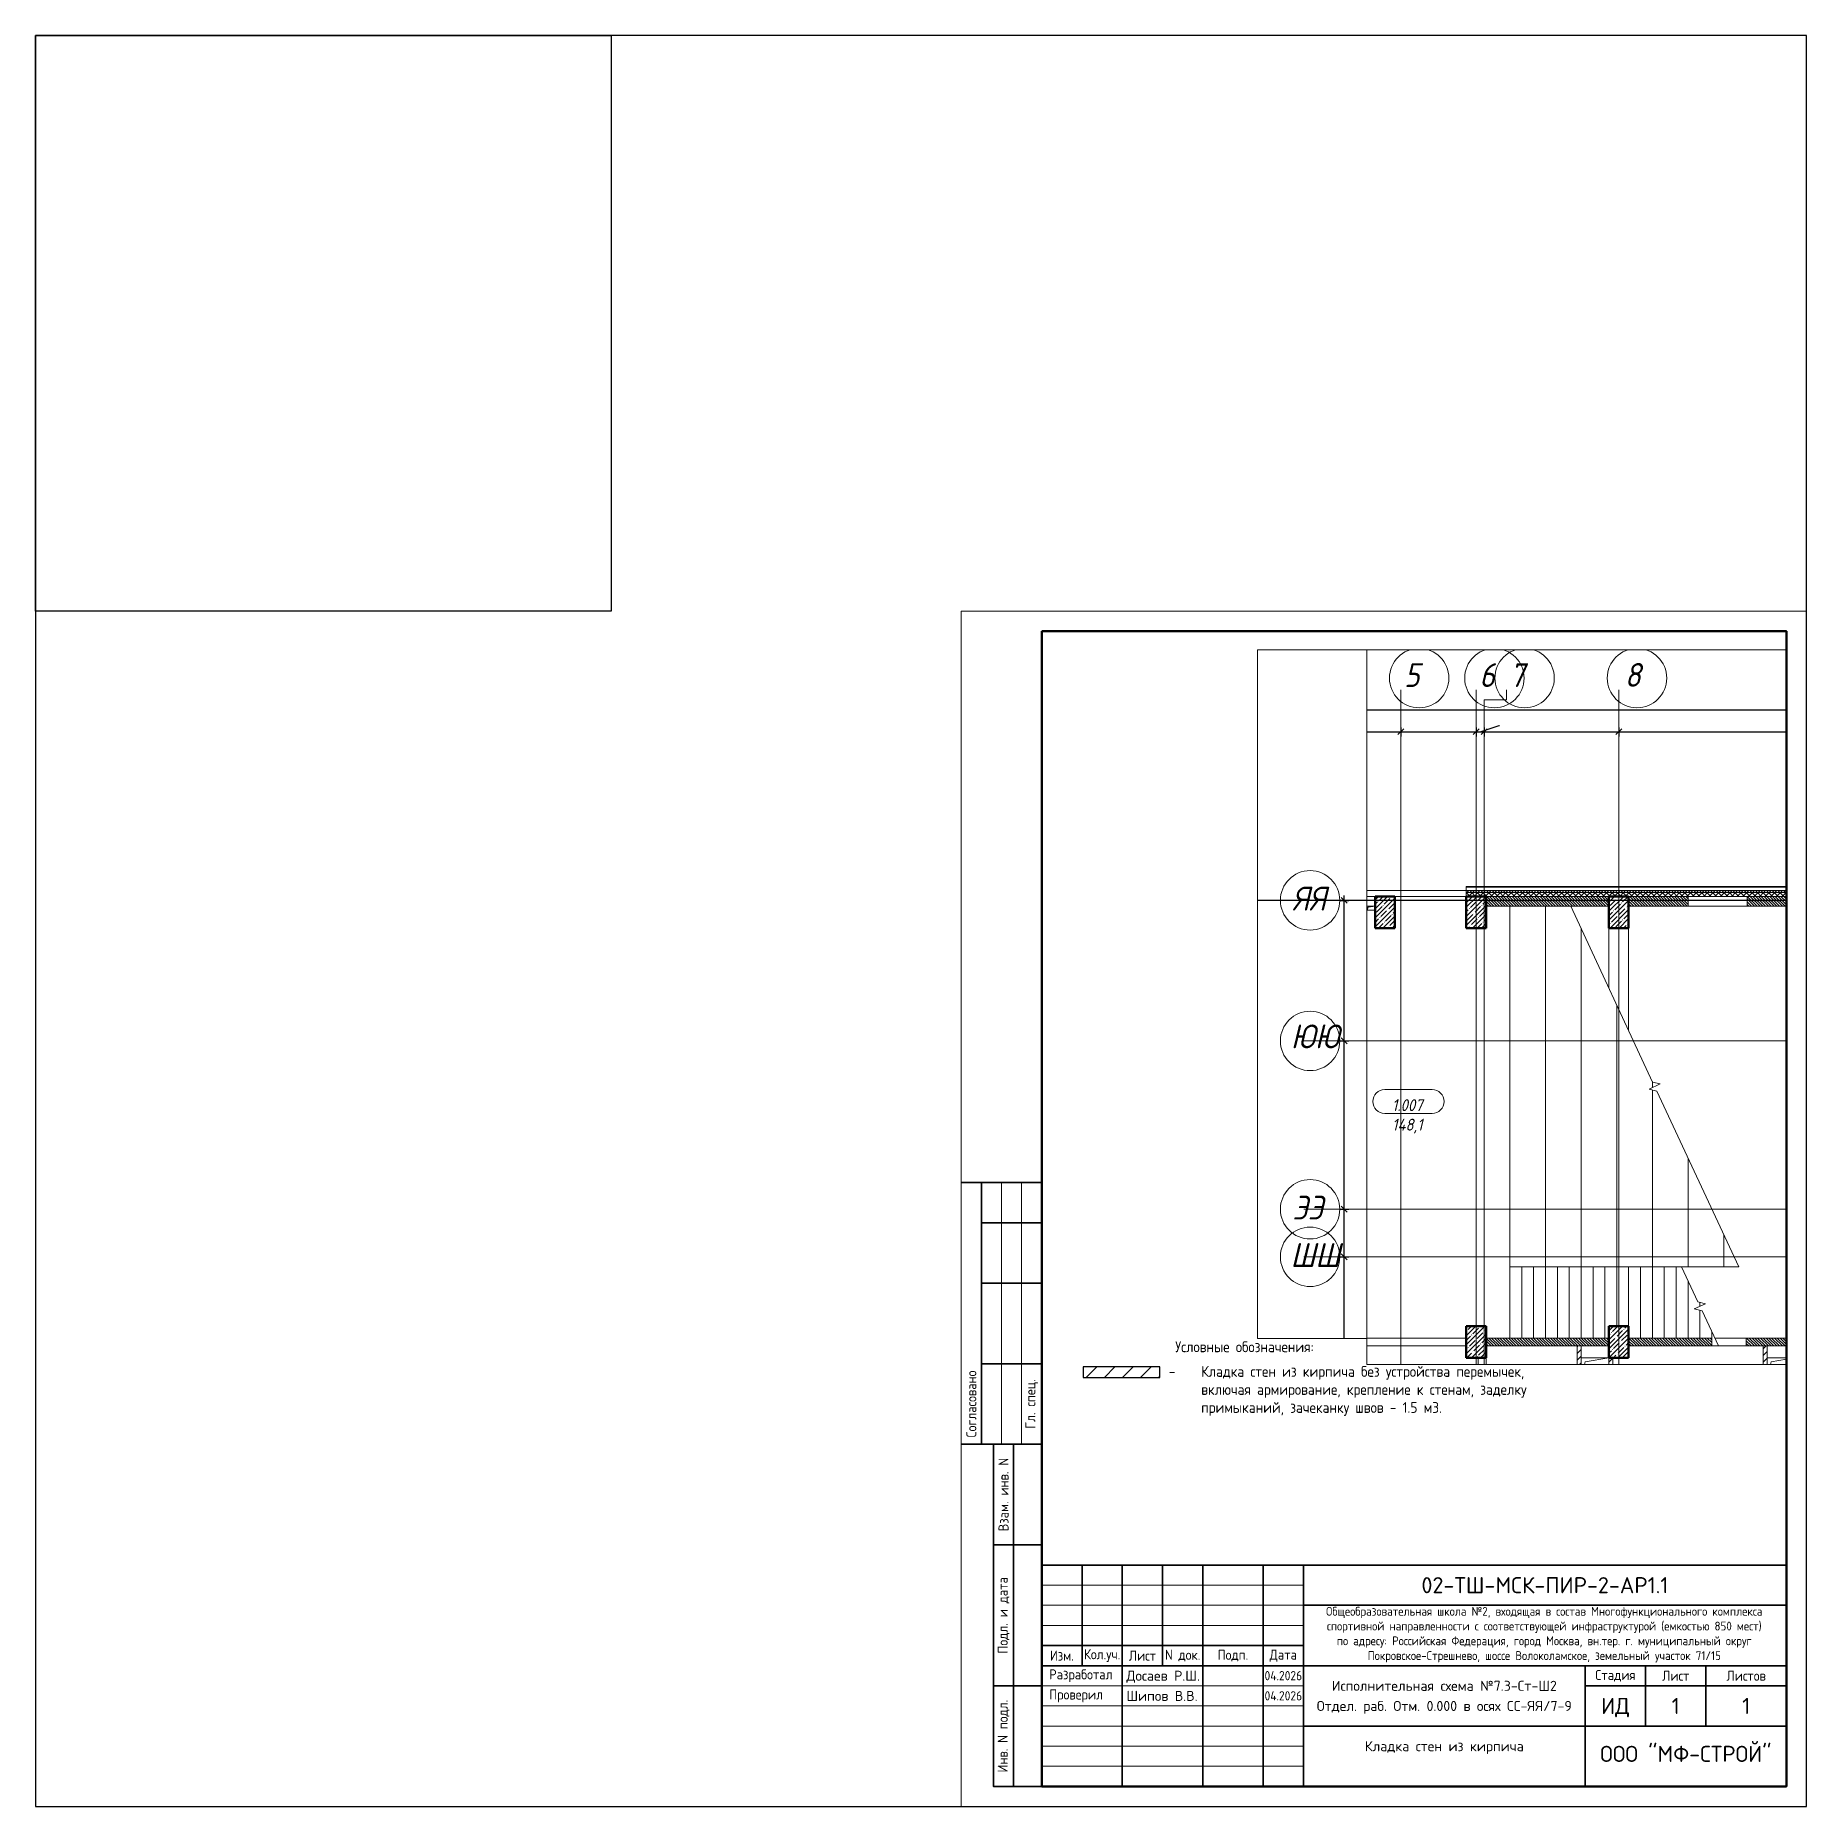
# Paper-space layout '7.3Крп1э' of a CAD drawing. Header units: millimetres. Extents: x -143 to 297, y 0 to 440.
# The model-space entities are those that its viewports show. They can reach past a viewport. Long polylines and large blocks are cut down to what shows.
import ezdxf
from ezdxf.enums import TextEntityAlignment as Align

# ---------------------------------------------------------------- set-up
doc = ezdxf.new("R2018")
doc.units = ezdxf.units.MM
doc.linetypes.add('50_200_ШТРИХ_1Т_ш5_п1_п1_', pattern=[700, 500, -100, 0, -100])
for name, color, linetype, lineweight in [('A-____-____-DIMS', 7, 'Continuous', 9), ('A-FLOR-____-OTLN', 7, 'Continuous', 9), ('A-GENM-____-OTLN', 7, 'Continuous', 9), ('A-WALL-____-MCUT', 7, 'Continuous', 13), ('A-WALL-____-MCUT-1', 7, 'Continuous', 9), ('A-WALL-____-OTLN', 7, 'Continuous', 9), ('A-WALL-____-PATT-1', 7, 'Continuous', 9), ('A-WALL-FNSH-MCUT-1', 7, 'Continuous', 9), ('I-WALL-____-OTLN', 7, 'Continuous', 9), ('S-COLS-____-MCUT', 7, 'Continuous', 50), ('S-COLS-____-OTLN', 7, 'Continuous', 9), ('S-GRID-____-IDEN', 7, 'Continuous', 9), ('S-GRID-____-OTLN', 7, 'Continuous', 9), ('S-GRID-____-OTLN-1', 7, '50_200_ШТРИХ_1Т_ш5_п1_п1_', 9), ('S-STRS-____-MBND', 7, 'Continuous', 9), ('S-STRS-____-OTLN-1', 7, 'Continuous', 9), ('Текстовые примечания', 7, 'Continuous', 9)]:
    doc.layers.add(name, color=color, linetype=linetype, lineweight=lineweight)
doc.layers.add('A-AREA-IDEN-1', color=7, linetype='Continuous', lineweight=9, true_color=0x000000)
doc.layers.add('Условные обозначения', color=90, linetype='Continuous')
doc.styles.add('ISOCPEUR_I', font='isocpeui.ttf', dxfattribs={"width": 0.9, "height": 2.5})
doc.styles.add('ISOCPEUR_I_9', font='isocpeui.ttf', dxfattribs={"width": 0.9, "height": 250})
doc.styles.get("Standard").update_dxf_attribs({"font": 'arial.ttf'})
doc.styles.add('СПДС', font='isocpeur.ttf', dxfattribs={"width": 0.9})
doc.dimstyles.new('ISO-2_5_0_9К_БОЛЬШОЙ_ОСИ', dxfattribs={"dimscale": 304.8, "dimtxt": 248.995294, "dimasz": 0.492126, "dimexe": 0.393701, "dimexo": 0, "dimgap": 0, "dimtad": 1, "dimdec": 0, "dimzin": 0, "dimdsep": 46, "dimtxsty": 'ISOCPEUR_I', "dimblk1": 'OBLIQUE', "dimblk2": 'OBLIQUE', "dimsah": 1, "dimcen": 0.09, "dimdle": 0.393701, "dimazin": 0, "dimtfac": 1, "dimtdec": 4, "dimtix": 1, "dimtmove": 0, "dimatfit": 3, "dimfxl": 1, "dimtvp": 1, "dimtolj": 1, "dimtzin": 0, "dimarcsym": 2})
doc.dimstyles.new('ISO-2_5_0_9К_БОЛЬШОЙ_ОСИ_1', dxfattribs={"dimscale": 304.8, "dimtxt": 248.995294, "dimasz": 0.492126, "dimexe": 0.393701, "dimexo": 0, "dimgap": 0, "dimtad": 1, "dimdec": 0, "dimzin": 0, "dimdsep": 46, "dimtxsty": 'ISOCPEUR_I', "dimblk1": 'OBLIQUE', "dimblk2": 'OBLIQUE', "dimsah": 1, "dimcen": 0.09, "dimdle": 0.393701, "dimazin": 0, "dimtfac": 1, "dimtdec": 4, "dimtix": 1, "dimtmove": 1, "dimatfit": 3, "dimfxl": 1, "dimtvp": 1, "dimtolj": 1, "dimtzin": 0, "dimarcsym": 2})
doc.dimstyles.new('ISO-2_5_0_9К_БОЛЬШОЙ_ОСИ_2', dxfattribs={"dimscale": 304.8, "dimtxt": 248.995294, "dimasz": 0.492126, "dimexe": 0.393701, "dimexo": 0, "dimgap": 0, "dimtad": 1, "dimdec": 0, "dimzin": 0, "dimdsep": 46, "dimtxsty": 'ISOCPEUR_I_9', "dimblk1": 'OBLIQUE', "dimblk2": 'OBLIQUE', "dimsah": 1, "dimcen": 0.09, "dimdle": 0.393701, "dimazin": 0, "dimtfac": 1, "dimtdec": 4, "dimtix": 1, "dimtmove": 2, "dimatfit": 3, "dimfxl": 1, "dimtvp": 1, "dimtolj": 1, "dimtzin": 0, "dimarcsym": 2})
pattern_1 = [(135, (-176515.067, 459015.94), (-35.35534, -35.35534), [])]
pattern_2 = [(45, (-176515.07, 459015.94), (-84.85281, 84.85281), [])]
pattern_3 = [(45, (-176515.07, 459015.94), (-70.71068, 70.71068), []), (135, (-176515.07, 459015.94), (-70.71068, -70.71068), [])]

psp = doc.layouts.new('7.3Крп1э')

# ---------------------------------------------------------------- texts
at = {"layer": 'Условные обозначения', "color": 18, "true_color": 0x000000, "attachment_point": 1, "style": 'СПДС'}
for s, width, gutter_width, heights, insert, char_height in [('Условные обозначения:', 34.5864, 9.59, [0], (140.17, 115.56), 2.6856), ('\\pxi-3,l3.54,t3.54;-^IКладка стен из кирпича без устройства перемычек, включая армирование, крепление к стенам, заделку примыканий, зачеканку швов - 1.5 м3.', 96.0346, 73.47, [38.49], (137.1, 109.44), 2.68563)]:
    psp.add_mtext_dynamic_manual_height_columns(s, width=width, gutter_width=gutter_width, heights=heights, dxfattribs=dict(at, insert=insert, char_height=char_height))

msp = doc.modelspace()

# ---------------------------------------------------------------- texts
at = {"layer": 'A-AREA-IDEN-1', "char_height": 300, "width": 900, "attachment_point": 8, "line_spacing_factor": 1.139951, "style": 'ISOCPEUR_I'}
for s, insert in [('\\pxqc,t8.46667,16.93333,25.4,33.86667,42.33333,50.8,59.26667,67.73333,76.2,84.66667,93.13333,101.6,110.06667,118.53333,127,135.46667,143.93333,152.4,160.86667,169.33333,177.8,186.26667,194.73333,203.2,211.66667,220.13333,228.6,237.06667,245.53333,254,262.46667,270.93333;{1.007}', (-168601.4093, 539277.6782)), ('\\pxqc,t8.46667,16.93333,25.4,33.86667,42.33333,50.8,59.26667,67.73333,76.2,84.66667,93.13333,101.6,110.06667,118.53333,127,135.46667,143.93333,152.4,160.86667,169.33333,177.8,186.26667,194.73333,203.2,211.66667,220.13333,228.6,237.06667,245.53333,254,262.46667,270.93333;{148,1}', (-168601.4093, 538713.7302))]:
    msp.add_mtext(s, dxfattribs=dict(at, insert=insert))
at = {"layer": 'S-GRID-____-IDEN', "char_height": 600, "attachment_point": 1, "style": 'ISOCPEUR_I_9'}
for s, insert, width in [('\\fISOCPEUR|b0|i1|c204|p34|;\\W.9;5', (-168685.0807, 550584.8207), 202.02525), ('\\fISOCPEUR|b0|i1|c204|p34|;\\W.9;6', (-166785.0807, 550584.8207), 202.02525), ('\\fISOCPEUR|b0|i1|c204|p34|;\\W.9;7', (-166022.3298, 550584.8207), 202.02525), ('\\fISOCPEUR|b0|i1|c204|p34|;\\W.9;8', (-163114.524, 550589.9797), 202.02525), ('ЯЯ', (-181467.243, 544940.3125), 447.341625), ('ЮЮ', (-181507.9521, 541460.8691), 533.923875), ('ЭЭ', (-181467.243, 537140.3125), 447.341625), ('ШШ', (-181514.943, 535940.3125), 562.784625)]:
    msp.add_mtext(s, dxfattribs=dict(at, insert=insert, width=width))

# ---------------------------------------------------------------- blocks, each defined once
blk = doc.blocks.new('*U8549')
at = {"color": 4}
blk.add_lwpolyline([(-220, -220), (220, -220), (220, 220), (-220, 220)], close=True, dxfattribs=at)
at = {"color": 3}
blk.add_lwpolyline([(-220, 220), (-77, 220), (-77, 77), (-220, 77)], close=True, dxfattribs=at)
blk = doc.blocks.new('*U8548')
at = {"color": 0, "linetype": 'ByBlock', "lineweight": -2, "transparency": 16777216}
blk.add_blockref('*U8549', (0, 0), dxfattribs=at)
blk = doc.blocks.new('*U4697')
at = {"lineweight": 0}
blk.add_lwpolyline([(-205, -5), (5, -5), (5, 292), (-205, 292)], close=True, dxfattribs=at)
at = {"color": 0, "linetype": 'Continuous', "lineweight": 50}
blk.add_lwpolyline([(-185, 287), (0, 287), (0, 0), (-185, 0)], close=True, dxfattribs=at)
at = {"lineweight": 35}
for points in [[(-185, 150), (-205, 150)], [(-200, 85), (-200, 150)], [(-185, 140), (-200, 140)], [(-185, 125), (-200, 125)], [(-185, 105), (-200, 105)], [(-185, 85), (-205, 85)], [(-185, 85), (-197, 85), (-197, 0), (-185, 0)], [(-192, 0), (-192, 85)], [(-185, 60), (-197, 60)], [(-175, 55), (-175, 30)], [(-165, 55), (-165, 0)], [(-155, 55), (-155, 30)], [(-145, 55), (-145, 0)], [(-130, 55), (-130, 0)], [(-120, 55), (-120, 0)], [(-120, 45), (0, 45)], [(-185, 35), (-120, 35)], [(-185, 30), (0, 30)], [(-50, 30), (-50, 0)], [(-35, 30), (-35, 15)], [(-20, 30), (-20, 15)], [(-185, 25), (-197, 25)], [(-50, 25), (0, 25)], [(-120, 15), (0, 15)]]:
    blk.add_lwpolyline(points, dxfattribs=at)
at = {"lineweight": 18}
for points in [[(-195, 85), (-195, 150)], [(-190, 85), (-190, 150)], [(-185, 50), (-120, 50)], [(-185, 45), (-120, 45)], [(-185, 40), (-120, 40)], [(-185, 25), (-120, 25)], [(-185, 20), (-120, 20)], [(-185, 15), (-120, 15)], [(-185, 10), (-120, 10)], [(-185, 5), (-120, 5)]]:
    blk.add_lwpolyline(points, dxfattribs=at)
at = {"lineweight": 35}
blk.add_lwpolyline([(-185, 0), (0, 0), (0, 55), (-185, 55)], close=True, dxfattribs=at)
at = {"lineweight": 0}
blk.add_lwpolyline([(0, -5), (5, -5), (5, 0)], dxfattribs=at)
at = {"lineweight": -2, "char_height": 2.5, "attachment_point": 5, "rotation": 90, "style": 'СПДС'}
for s, insert, width in [('Согласовано', (-202.5, 95), 19.9913), ('Гл. спец.', (-187.5, 95), 19.9913), ('Взам. инв. N', (-194.5, 72.5), 24.9913), ('Подл. и дата', (-194.5, 42.5), 34.9913), ('Инв. N подл.', (-194.5, 12.5), 24.9913)]:
    blk.add_mtext(s, dxfattribs=dict(at, insert=insert, width=width))
at = {"insert": (-119.31, 44.61), "char_height": 2.2, "attachment_point": 1, "style": 'СПДС'}
blk.add_mtext_dynamic_manual_height_columns('\\pxqc;Общеобразовательная школа №2, входящая в состав Многофункционального комплекса спортивной направленности с соответствующей инфраструктурой (емкостью 850 мест) \\Pпо адресу: Российская Федерация, город Москва, вн.тер. г. муниципальный округ Покровское-Стрешнево, шоссе Волоколамское, земельный участок 71/15', width=118.2929, gutter_width=0, heights=[15.2], dxfattribs=at)
at = {"lineweight": -2, "char_height": 2.5, "style": 'СПДС'}
for s, insert, width, attachment_point in [('Изм.', (-180, 32.5), 10, 5), ('Кол.уч.', (-170, 32.5), 10, 5), ('Лист', (-160, 32.5), 10, 5), ('N док.', (-150, 32.5), 10, 5), ('Подп.', (-137.5, 32.5), 15, 5), ('Дата', (-125, 32.5), 10, 5), ('Разработал', (-183.15, 27.5), 17.9525, 4), ('Стадия', (-42.5, 27.5), 15, 5), ('Лист', (-27.5, 27.5), 15, 5), ('Листов', (-10, 27.5), 20, 5), ('Проверил', (-183.15, 22.5), 17.9525, 4)]:
    blk.add_mtext(s, dxfattribs=dict(at, insert=insert, width=width, attachment_point=attachment_point))
at = {"lineweight": 30, "style": '', "width": 0.9, "flags": 104}
blk.add_attdef('ШАПКА', text='', height=3, dxfattribs=at).set_placement((-135, 281), align=Align.MIDDLE_CENTER)
at = {"style": 'СПДС'}
for tag, height, p in [('ШИФР_ПРОЕКТА', 4, (-60, 50)), ('НАИМЕНОВАНИЕ_ОБЪЕКТА', 2.5, (-85, 25)), ('СТАДИЯ', 4, (-42.5, 20)), ('ЛИСТ_первый', 4, (-27.5, 20)), ('ЛИСТОВ', 4, (-10, 20)), ('НАИМЕНОВАНИЕ_ОБЪЕКТА2', 2.5, (-85, 20)), ('НАИМЕНОВАНИЕ_ЧЕРТЕЖА1', 2.5, (-85, 10)), ('ОРГАНИЗАЦИЯ_РАЗРАБОТЧИК1', 4, (-25, 8.09)), ('НАИМЕНОВАНИЕ_ЧЕРТЕЖА2', 2.5, (-85, 5))]:
    blk.add_attdef(tag, text='', height=height, dxfattribs=at).set_placement(p, align=Align.MIDDLE_CENTER)
for tag, p in [('РАЗРАБОТЧИК', (-163.97, 27.5)), ('РУК.ГРУППЫ', (-163.97, 22.5))]:
    blk.add_attdef(tag, text='', height=2.5, dxfattribs=at).set_placement(p, align=Align.MIDDLE_LEFT)
at = {"style": 'СПДС', "width": 0.9}
for p in [(-129.65, 26.37), (-129.65, 21.37)]:
    blk.add_attdef('ДАТА', p, '', height=2.3, dxfattribs=at)
blk = doc.blocks.new('BSC_Колонна _Прямоугольная - 500х800-25984396-АР1_План отверстий 1 этажа в осях 1-64_Ю-ЯЯ')
at = {"layer": 'S-COLS-____-OTLN'}
h = blk.add_hatch(dxfattribs=at)
h.set_pattern_fill('FP_14', color=256, style=0, pattern_type=2)
h.set_pattern_definition([(45, (-9650, -85281.04), (-114.04925, 114.04925), []), (45, (-9535.95, -85281.04), (-114.04925, 114.04925), [201.613, -40.323, 3.353, -36.97])])
h.paths.add_polyline_path([(-250, -400), (250, -400), (250, 400), (-250, 400)], flags=0)
at = {"layer": 'S-COLS-____-MCUT'}
for p, q in [((250, 400), (-250, 400)), ((-250, 400), (-250, -400)), ((250, -400), (250, 400)), ((-250, -400), (250, -400))]:
    blk.add_line(p, q, dxfattribs=at)
blk = doc.blocks.new('BSC_Колонна _Прямоугольная - 500х800-V13-АР1_План отверстий 1 этажа в осях 1-64_Ю-ЯЯ')
at = {"layer": 'S-COLS-____-OTLN'}
h = blk.add_hatch(dxfattribs=at)
h.set_pattern_fill('FP_15', color=256, style=0, pattern_type=2)
h.set_pattern_definition([(45, (-9650, -74431.04), (-114.04925, 114.04925), []), (45, (-9535.95, -74431.04), (-114.04925, 114.04925), [201.613, -40.323, 3.353, -36.97])])
h.paths.add_polyline_path([(-250, -400), (250, -400), (250, 400), (-250, 400)], flags=0)
at = {"layer": 'S-COLS-____-MCUT'}
for p, q in [((250, 400), (-250, 400)), ((-250, 400), (-250, -400)), ((250, -400), (250, 400)), ((-250, -400), (250, -400))]:
    blk.add_line(p, q, dxfattribs=at)
blk = doc.blocks.new('BSC_Колонна _Прямоугольная - 500х800-V68-АР1_План отверстий 1 этажа в осях 1-64_Ю-ЯЯ')
at = {"layer": 'S-COLS-____-OTLN'}
h = blk.add_hatch(dxfattribs=at)
h.set_pattern_fill('FP_76', color=256, style=0, pattern_type=2)
h.set_pattern_definition([(45, (-13250, -85281.04), (-114.04925, 114.04925), []), (45, (-13135.95, -85281.04), (-114.04925, 114.04925), [201.613, -40.323, 3.353, -36.97])])
h.paths.add_polyline_path([(-250, -400), (250, -400), (250, 400), (-250, 400)], flags=0)
at = {"layer": 'S-COLS-____-MCUT'}
for p, q in [((250, 400), (-250, 400)), ((-250, 400), (-250, -400)), ((250, -400), (250, 400)), ((-250, -400), (250, -400))]:
    blk.add_line(p, q, dxfattribs=at)
blk = doc.blocks.new('BSC_Колонна _Прямоугольная - 500х800-V70-АР1_План отверстий 1 этажа в осях 1-64_Ю-ЯЯ')
at = {"layer": 'S-COLS-____-OTLN'}
h = blk.add_hatch(dxfattribs=at)
h.set_pattern_fill('FP_78', color=256, style=0, pattern_type=2)
h.set_pattern_definition([(45, (-13250, -74431.04), (-114.04925, 114.04925), []), (45, (-13135.95, -74431.04), (-114.04925, 114.04925), [201.613, -40.323, 3.353, -36.97])])
h.paths.add_polyline_path([(-250, -400), (250, -400), (250, 400), (-250, 400)], flags=0)
at = {"layer": 'S-COLS-____-MCUT'}
for p, q in [((250, 400), (-250, 400)), ((-250, 400), (-250, -400)), ((250, -400), (250, 400)), ((-250, -400), (250, -400))]:
    blk.add_line(p, q, dxfattribs=at)
blk = doc.blocks.new('BSC_Колонна _Прямоугольная - 500х800-V113-АР1_План отверстий 1 этажа в осях 1-64_Ю-ЯЯ')
at = {"layer": 'S-COLS-____-OTLN'}
h = blk.add_hatch(dxfattribs=at)
h.set_pattern_fill('FP_124', color=256, style=0, pattern_type=2)
h.set_pattern_definition([(45, (-7350, -85281.04), (-114.04925, 114.04925), []), (45, (-7235.95, -85281.04), (-114.04925, 114.04925), [201.613, -40.323, 3.353, -36.97])])
h.paths.add_polyline_path([(-250, -400), (250, -400), (250, 400), (-250, 400)], flags=0)
at = {"layer": 'S-COLS-____-MCUT'}
for p, q in [((250, 400), (-250, 400)), ((-250, 400), (-250, -400)), ((250, -400), (250, 400)), ((-250, -400), (250, -400))]:
    blk.add_line(p, q, dxfattribs=at)
blk = doc.blocks.new('AR_Отверстие прямоугольное _в плите_ - AR_Отверстие прямоугольное _в плите_-V218-АР1_План отверстий 1 этажа в осях 1-64_Ю-ЯЯ')
at = {"layer": 'A-GENM-____-OTLN'}
for p, q in [((100, 50), (-100, 50)), ((-100, 50), (-100, -50)), ((-100, -50), (-75, 25)), ((-75, 25), (100, 50)), ((-100, -50), (100, -50))]:
    blk.add_line(p, q, dxfattribs=at)
blk = doc.blocks.new('AR_Отверстие прямоугольное _в плите_ - AR_Отверстие прямоугольное _в плите_-30553029-АР1_План отверстий 1 этажа в осях 1-64_Ю-ЯЯ')
at = {"layer": 'A-GENM-____-OTLN'}
for p, q in [((350, 250), (-350, 250)), ((-350, -250), (-250, 150)), ((-250, 150), (350, 250))]:
    blk.add_line(p, q, dxfattribs=at)
blk = doc.blocks.new('AR_Отверстие прямоугольное _в плите_ - AR_Отверстие прямоугольное _в плите_-V234-АР1_План отверстий 1 этажа в осях 1-64_Ю-ЯЯ')
at = {"layer": 'A-GENM-____-OTLN'}
for p, q in [((350, 250), (-350, 250)), ((-350, -250), (-250, 150)), ((-250, 150), (350, 250)), ((-350, -250), (350, -250))]:
    blk.add_line(p, q, dxfattribs=at)
blk = doc.blocks.new('Ось сетки - Круг_Ø6_00__ISO-2_5_0_9K_-25732049-АР1_План отверстий 1 этажа в осях 1-64_Ю-ЯЯ')
at = {"layer": 'S-GRID-____-IDEN'}
blk.add_circle((0, 0), 3, dxfattribs=at)
blk = doc.blocks.new('_Oblique')
at = {"color": 0, "linetype": 'ByBlock', "lineweight": -2}
blk.add_line((-0.5, -0.5), (0.5, 0.5), dxfattribs=at)
blk = doc.blocks.new('*D13481')
at = {"layer": 'A-____-____-DIMS', "color": 0, "lineweight": -2, "transparency": 16777216}
for p, q in [((-180166, 532177), (-180166, 535717)), ((-180273, 535597), (-180046, 535597)), ((-180273, 532297), (-180046, 532297))]:
    blk.add_line(p, q, dxfattribs=at)
at = {"layer": 'Defpoints', "color": 0, "transparency": 16777216}
for p in [(-180273, 535597), (-180166, 535597), (-180273, 532297)]:
    blk.add_point(p, dxfattribs=at)
at = {"layer": 'A-____-____-DIMS', "color": 0, "lineweight": -2, "transparency": 16777216, "xscale": 150, "yscale": 150, "zscale": 150}
for p, rotation in [((-180166, 535597), 90), ((-180166, 532297), 270)]:
    blk.add_blockref('_Oblique', p, dxfattribs=dict(at, rotation=rotation))
at = {"layer": 'A-____-____-DIMS', "color": 0, "transparency": 16777216, "insert": (-180168, 533947), "char_height": 2.5, "width": 758.48, "attachment_point": 5, "rotation": 90, "style": 'ISOCPEUR_I'}
blk.add_mtext('\\A1;3300', dxfattribs=at)
blk = doc.blocks.new('*D13482')
at = {"layer": 'A-____-____-DIMS', "color": 0, "lineweight": -2, "transparency": 16777216}
for p, q in [((-180273, 536797), (-180046, 536797)), ((-180166, 535477), (-180166, 536917)), ((-180273, 535597), (-180046, 535597))]:
    blk.add_line(p, q, dxfattribs=at)
at = {"layer": 'Defpoints', "color": 0, "transparency": 16777216}
for p in [(-180273, 536797), (-180166, 536797), (-180273, 535597)]:
    blk.add_point(p, dxfattribs=at)
at = {"layer": 'A-____-____-DIMS', "color": 0, "lineweight": -2, "transparency": 16777216, "xscale": 150, "yscale": 150, "zscale": 150}
for p, rotation in [((-180166, 536797), 90), ((-180166, 535597), 270)]:
    blk.add_blockref('_Oblique', p, dxfattribs=dict(at, rotation=rotation))
at = {"layer": 'A-____-____-DIMS', "color": 0, "transparency": 16777216, "insert": (-180168, 536197), "char_height": 2.5, "width": 701.02, "attachment_point": 5, "rotation": 90, "style": 'ISOCPEUR_I'}
blk.add_mtext('\\A1;1200', dxfattribs=at)
blk = doc.blocks.new('*D13483')
at = {"layer": 'A-____-____-DIMS', "color": 0, "lineweight": -2, "transparency": 16777216}
for p, q in [((-180166, 536677), (-180166, 541167)), ((-180273, 541047), (-180046, 541047)), ((-180273, 536797), (-180046, 536797))]:
    blk.add_line(p, q, dxfattribs=at)
at = {"layer": 'Defpoints', "color": 0, "transparency": 16777216}
for p in [(-180273, 541047), (-180166, 541047), (-180273, 536797)]:
    blk.add_point(p, dxfattribs=at)
at = {"layer": 'A-____-____-DIMS', "color": 0, "lineweight": -2, "transparency": 16777216, "xscale": 150, "yscale": 150, "zscale": 150}
for p, rotation in [((-180166, 541047), 90), ((-180166, 536797), 270)]:
    blk.add_blockref('_Oblique', p, dxfattribs=dict(at, rotation=rotation))
at = {"layer": 'A-____-____-DIMS', "color": 0, "transparency": 16777216, "insert": (-180168, 538922), "char_height": 2.5, "width": 781.46, "attachment_point": 5, "rotation": 90, "style": 'ISOCPEUR_I'}
blk.add_mtext('\\A1;4250', dxfattribs=at)
blk = doc.blocks.new('*D13484')
at = {"layer": 'A-____-____-DIMS', "color": 0, "lineweight": -2, "transparency": 16777216}
for p, q in [((-180166, 540927), (-180166, 544717)), ((-180273, 544597), (-180046, 544597)), ((-180273, 541047), (-180046, 541047))]:
    blk.add_line(p, q, dxfattribs=at)
at = {"layer": 'Defpoints', "color": 0, "transparency": 16777216}
for p in [(-180273, 544597), (-180166, 544597), (-180273, 541047)]:
    blk.add_point(p, dxfattribs=at)
at = {"layer": 'A-____-____-DIMS', "color": 0, "lineweight": -2, "transparency": 16777216, "xscale": 150, "yscale": 150, "zscale": 150}
for p, rotation in [((-180166, 544597), 90), ((-180166, 541047), 270)]:
    blk.add_blockref('_Oblique', p, dxfattribs=dict(at, rotation=rotation))
at = {"layer": 'A-____-____-DIMS', "color": 0, "transparency": 16777216, "insert": (-180168, 542822), "char_height": 2.5, "width": 758.48, "attachment_point": 5, "rotation": 90, "style": 'ISOCPEUR_I'}
blk.add_mtext('\\A1;3550', dxfattribs=at)
blk = doc.blocks.new('*D13486')
at = {"layer": 'A-____-____-DIMS', "color": 0, "lineweight": -2, "transparency": 16777216}
for p, q in [((-171185, 548856), (-168645, 548856)), ((-171065, 548962), (-171065, 548736)), ((-168765, 548962), (-168765, 548736))]:
    blk.add_line(p, q, dxfattribs=at)
at = {"layer": 'Defpoints', "color": 0, "transparency": 16777216}
for p in [(-171065, 548962), (-168765, 548962), (-168765, 548856)]:
    blk.add_point(p, dxfattribs=at)
at = {"layer": 'A-____-____-DIMS', "color": 0, "lineweight": -2, "transparency": 16777216, "xscale": 150, "yscale": 150, "zscale": 150, "rotation": 180}
blk.add_blockref('_Oblique', (-171065, 548856), dxfattribs=at)
at = {"layer": 'A-____-____-DIMS', "color": 0, "lineweight": -2, "transparency": 16777216, "xscale": 150, "yscale": 150, "zscale": 150}
blk.add_blockref('_Oblique', (-168765, 548856), dxfattribs=at)
at = {"layer": 'A-____-____-DIMS', "color": 0, "transparency": 16777216, "insert": (-169915, 548858), "char_height": 2.5, "width": 758.48, "attachment_point": 5, "style": 'ISOCPEUR_I'}
blk.add_mtext('\\A1;2300', dxfattribs=at)
blk = doc.blocks.new('*D13487')
at = {"layer": 'A-____-____-DIMS', "color": 0, "lineweight": -2, "transparency": 16777216}
for p, q in [((-168885, 548856), (-166745, 548856)), ((-168765, 548962), (-168765, 548736)), ((-166865, 548962), (-166865, 548736))]:
    blk.add_line(p, q, dxfattribs=at)
at = {"layer": 'Defpoints', "color": 0, "transparency": 16777216}
for p in [(-168765, 548962), (-166865, 548962), (-166865, 548856)]:
    blk.add_point(p, dxfattribs=at)
at = {"layer": 'A-____-____-DIMS', "color": 0, "lineweight": -2, "transparency": 16777216, "xscale": 150, "yscale": 150, "zscale": 150, "rotation": 180}
blk.add_blockref('_Oblique', (-168765, 548856), dxfattribs=at)
at = {"layer": 'A-____-____-DIMS', "color": 0, "lineweight": -2, "transparency": 16777216, "xscale": 150, "yscale": 150, "zscale": 150}
blk.add_blockref('_Oblique', (-166865, 548856), dxfattribs=at)
at = {"layer": 'A-____-____-DIMS', "color": 0, "transparency": 16777216, "insert": (-167815, 548858), "char_height": 2.5, "width": 701.02, "attachment_point": 5, "style": 'ISOCPEUR_I'}
blk.add_mtext('\\A1;1900', dxfattribs=at)
blk = doc.blocks.new('*D13488')
at = {"layer": 'A-____-____-DIMS', "color": 0, "lineweight": -2, "transparency": 16777216}
for p, q in [((-166985, 548856), (-166545, 548856)), ((-166865, 548962), (-166865, 548736)), ((-166765, 548856), (-166283, 549016)), ((-166665, 548962), (-166665, 548736)), ((-166283, 549016), (-166278, 549016))]:
    blk.add_line(p, q, dxfattribs=at)
at = {"layer": 'Defpoints', "color": 0, "transparency": 16777216}
for p in [(-166865, 548962), (-166665, 548962), (-166665, 548856)]:
    blk.add_point(p, dxfattribs=at)
at = {"layer": 'A-____-____-DIMS', "color": 0, "lineweight": -2, "transparency": 16777216, "xscale": 150, "yscale": 150, "zscale": 150, "rotation": 180}
blk.add_blockref('_Oblique', (-166865, 548856), dxfattribs=at)
at = {"layer": 'A-____-____-DIMS', "color": 0, "lineweight": -2, "transparency": 16777216, "xscale": 150, "yscale": 150, "zscale": 150}
blk.add_blockref('_Oblique', (-166665, 548856), dxfattribs=at)
at = {"layer": 'A-____-____-DIMS', "color": 0, "transparency": 16777216, "insert": (-166283, 549020), "char_height": 2.5, "width": 568.86, "attachment_point": 1, "line_spacing_factor": 1.149209, "style": 'ISOCPEUR_I'}
blk.add_mtext('\\A1;200', dxfattribs=at)
blk = doc.blocks.new('*D13489')
at = {"layer": 'A-____-____-DIMS', "color": 0, "lineweight": -2, "transparency": 16777216}
for p, q in [((-166785, 548856), (-163145, 548856)), ((-166665, 548962), (-166665, 548736)), ((-163265, 548962), (-163265, 548736))]:
    blk.add_line(p, q, dxfattribs=at)
at = {"layer": 'Defpoints', "color": 0, "transparency": 16777216}
for p in [(-166665, 548962), (-163265, 548962), (-163265, 548856)]:
    blk.add_point(p, dxfattribs=at)
at = {"layer": 'A-____-____-DIMS', "color": 0, "lineweight": -2, "transparency": 16777216, "xscale": 150, "yscale": 150, "zscale": 150, "rotation": 180}
blk.add_blockref('_Oblique', (-166665, 548856), dxfattribs=at)
at = {"layer": 'A-____-____-DIMS', "color": 0, "lineweight": -2, "transparency": 16777216, "xscale": 150, "yscale": 150, "zscale": 150}
blk.add_blockref('_Oblique', (-163265, 548856), dxfattribs=at)
at = {"layer": 'A-____-____-DIMS', "color": 0, "transparency": 16777216, "insert": (-164965, 548858), "char_height": 2.5, "width": 781.46, "attachment_point": 5, "style": 'ISOCPEUR_I'}
blk.add_mtext('\\A1;3400', dxfattribs=at)
blk = doc.blocks.new('*D13490')
at = {"layer": 'A-____-____-DIMS', "color": 0, "lineweight": -2, "transparency": 16777216}
for p, q in [((-163385, 548856), (-158445, 548856)), ((-163265, 548962), (-163265, 548736)), ((-158565, 548962), (-158565, 548736))]:
    blk.add_line(p, q, dxfattribs=at)
at = {"layer": 'Defpoints', "color": 0, "transparency": 16777216}
for p in [(-163265, 548962), (-158565, 548962), (-158565, 548856)]:
    blk.add_point(p, dxfattribs=at)
at = {"layer": 'A-____-____-DIMS', "color": 0, "lineweight": -2, "transparency": 16777216, "xscale": 150, "yscale": 150, "zscale": 150, "rotation": 180}
blk.add_blockref('_Oblique', (-163265, 548856), dxfattribs=at)
at = {"layer": 'A-____-____-DIMS', "color": 0, "lineweight": -2, "transparency": 16777216, "xscale": 150, "yscale": 150, "zscale": 150}
blk.add_blockref('_Oblique', (-158565, 548856), dxfattribs=at)
at = {"layer": 'A-____-____-DIMS', "color": 0, "transparency": 16777216, "insert": (-160915, 548858), "char_height": 2.5, "width": 781.46, "attachment_point": 5, "style": 'ISOCPEUR_I'}
blk.add_mtext('\\A1;4700', dxfattribs=at)
blk = doc.blocks.new('*D13524')
at = {"layer": 'A-____-____-DIMS', "color": 0, "lineweight": -2, "transparency": 16777216}
for p, q in [((-178985, 549409), (-127632, 549409)), ((-178865, 549515), (-178865, 549289)), ((-75245, 549409), (-126753, 549409)), ((-75365, 549515), (-75365, 549289))]:
    blk.add_line(p, q, dxfattribs=at)
at = {"layer": 'Defpoints', "color": 0, "transparency": 16777216}
for p in [(-178865, 549515), (-75365, 549515), (-75365, 549409)]:
    blk.add_point(p, dxfattribs=at)
at = {"layer": 'A-____-____-DIMS', "color": 0, "lineweight": -2, "transparency": 16777216, "xscale": 150, "yscale": 150, "zscale": 150, "rotation": 180}
blk.add_blockref('_Oblique', (-178865, 549409), dxfattribs=at)
at = {"layer": 'A-____-____-DIMS', "color": 0, "lineweight": -2, "transparency": 16777216, "xscale": 150, "yscale": 150, "zscale": 150}
blk.add_blockref('_Oblique', (-75365, 549409), dxfattribs=at)
at = {"layer": 'A-____-____-DIMS', "color": 0, "transparency": 16777216, "insert": (-127732, 549735), "char_height": 250, "width": 1080.26, "attachment_point": 1, "line_spacing_factor": 1.149209, "style": 'ISOCPEUR_I_9'}
blk.add_mtext('\\A1;103500', dxfattribs=at)
blk = doc.blocks.new('AAR_СКБ_Марка_помещения_1_5 ммп - Номер _ Площадь-27962135-АИ_План этажа_Стены_1')
at = {"layer": 'A-AREA-IDEN-1'}
for p, q in [((-2.99, 3), (3.01, 3)), ((-2.99, 0), (3.01, 0))]:
    blk.add_line(p, q, dxfattribs=at)
for centre, start, end in [((-2.99, 1.5), 90, 270), ((3.01, 1.5), 270, 90)]:
    blk.add_arc(centre, 1.5, start, end, dxfattribs=at)

# ---------------------------------------------------------------- dimensions: what is measured, and where the dimension line sits
at = {"layer": 'A-____-____-DIMS'}
for base, p1, p2, dimstyle, override, picture, middle in [((-75365.0675, 549408.6096), (-178865.0675, 549514.6756), (-75365.0675, 549514.6756), 'ISO-2_5_0_9К_БОЛЬШОЙ_ОСИ_2', {"dimpost": '<>', "dimfxl": 103500}, '*D13524', (-127192.2172, 549568.5568)), ((-166665.0675, 548856.3903), (-166865.0675, 548962.4563), (-166665.0675, 548962.4563), 'ISO-2_5_0_9К_БОЛЬШОЙ_ОСИ_1', {"dimpost": '<>', "dimfxl": 200}, '*D13488', (-166282.6233, 549016.3375))]:
    dim = msp.add_linear_dim(base=base, p1=p1, p2=p2, dimstyle=dimstyle, override=override, dxfattribs=at)
    dim.commit()
    dim.dimension.update_dxf_attribs({"geometry": picture, "text_midpoint": middle, "dimtype": 160})
for base, p1, p2, override, picture, middle in [((-168765.0675, 548856.3903), (-171065.0675, 548962.4563), (-168765.0675, 548962.4563), {"dimpost": '<>', "dimfxl": 2300}, '*D13486', (-169915.0675, 548857.6403)), ((-166865.0675, 548856.3903), (-168765.0675, 548962.4563), (-166865.0675, 548962.4563), {"dimpost": '<>', "dimfxl": 1900}, '*D13487', (-167815.0675, 548857.6403)), ((-163265.0675, 548856.3903), (-166665.0675, 548962.4563), (-163265.0675, 548962.4563), {"dimpost": '<>', "dimfxl": 3400}, '*D13489', (-164965.0675, 548857.6403)), ((-158565.0675, 548856.3903), (-163265.0675, 548962.4563), (-158565.0675, 548962.4563), {"dimpost": '<>', "dimfxl": 4700}, '*D13490', (-160915.0675, 548857.6564))]:
    dim = msp.add_linear_dim(base=base, p1=p1, p2=p2, dimstyle='ISO-2_5_0_9К_БОЛЬШОЙ_ОСИ', override=override, dxfattribs=at)
    dim.commit()
    dim.dimension.update_dxf_attribs({"geometry": picture, "text_midpoint": middle})
for base, p1, p2, override, picture, middle in [((-180166.4631, 544596.983), (-180272.5291, 541046.983), (-180272.5291, 544596.983), {"dimpost": '<>', "dimfxl": 3550}, '*D13484', (-180167.7131, 542821.983)), ((-180166.4631, 541046.983), (-180272.5291, 536796.983), (-180272.5291, 541046.983), {"dimpost": '<>', "dimfxl": 4250}, '*D13483', (-180167.7131, 538921.983)), ((-180166.4631, 536796.983), (-180272.5291, 535596.983), (-180272.5291, 536796.983), {"dimpost": '<>', "dimfxl": 1200}, '*D13482', (-180167.7131, 536196.983)), ((-180166.4631, 535596.983), (-180272.5291, 532296.983), (-180272.5291, 535596.983), {"dimpost": '<>', "dimfxl": 3300}, '*D13481', (-180167.7131, 533946.983))]:
    dim = msp.add_linear_dim(base=base, p1=p1, p2=p2, angle=90, dimstyle='ISO-2_5_0_9К_БОЛЬШОЙ_ОСИ', override=override, dxfattribs=at)
    dim.commit()
    dim.dimension.update_dxf_attribs({"geometry": picture, "text_midpoint": middle})

# ---------------------------------------------------------------- hatches: boundary and pattern name
at = {"layer": 'A-WALL-____-PATT-1'}
h = msp.add_hatch(dxfattribs=at)
h.set_pattern_fill('FP_3', color=256, style=0, pattern_type=2)
h.set_pattern_definition([(45, (-176515.07, 459015.94), (-85.53659, 85.53659), []), (45, (-176458.04, 459015.94), (-85.53659, 85.53659), [])])
h.paths.add_polyline_path([(-153735.0675, 544926.983), (-152646.0675, 544926.983), (-152646.0675, 544946.983), (-153735.0675, 544946.983)], flags=0)
h.paths.add_polyline_path([(-155135.0675, 544926.983), (-155135.0675, 544946.983), (-156385.0675, 544946.983), (-156385.0675, 544926.983), (-155320.4682, 544926.983)], flags=0)
h.paths.add_polyline_path([(-157685.0675, 544926.983), (-157685.0675, 544946.983), (-167115.0675, 544946.983), (-167115.0675, 544926.983), (-158855.4695, 544926.983)], flags=0)
h.paths.add_polyline_path([(-170965.0675, 544926.983), (-170965.0675, 544946.983), (-179195.0675, 544946.983), (-179195.0675, 544926.983), (-171227.9742, 544926.983)], flags=0)
h = msp.add_hatch(dxfattribs=at)
h.set_pattern_fill('FP_1', color=256, style=0, pattern_type=2)
h.set_pattern_definition(pattern_3)
h.paths.add_polyline_path([(-146715.0675, 544796.983), (-146715.0675, 544846.983), (-147865.0675, 544846.983), (-147865.0675, 544796.983)], flags=0)
h.paths.add_polyline_path([(-144112.0675, 544796.983), (-144112.0675, 544846.983), (-144915.0675, 544846.983), (-144915.0675, 544796.983), (-144715.4642, 544796.983)], flags=0)
h.paths.add_polyline_path([(-149665.0675, 544796.983), (-149665.0675, 544846.983), (-150735.0675, 544846.983), (-150735.0675, 544796.983)], flags=0)
h.paths.add_polyline_path([(-157685.0675, 544796.983), (-157685.0675, 544846.983), (-167115.0675, 544846.983), (-167115.0675, 544796.983), (-158855.4695, 544796.983)], flags=0)
h.paths.add_polyline_path([(-153552.9675, 544796.983), (-152535.0675, 544796.983), (-152535.0675, 544846.983), (-153735.0675, 544846.983), (-153735.0675, 544796.983)], flags=0)
h.paths.add_polyline_path([(-155135.0675, 544796.983), (-155135.0675, 544846.983), (-156385.0675, 544846.983), (-156385.0675, 544796.983), (-155320.4682, 544796.983)], flags=0)
h.paths.add_polyline_path([(-170965.0675, 544796.983), (-170965.0675, 544846.983), (-179065.0675, 544846.983), (-179065.0675, 544796.983), (-171227.9742, 544796.983)], flags=0)
h = msp.add_hatch(dxfattribs=at)
h.set_pattern_fill('FP_1', color=256, style=0, pattern_type=2)
h.set_pattern_definition(pattern_3)
h.paths.add_polyline_path([(-144115.0675, 544696.983), (-144112.0675, 544696.983), (-144112.0675, 544796.983), (-144915.0675, 544796.983), (-144915.0675, 544702.983), (-144840.0675, 544702.983), (-144840.0675, 544696.983), (-144715.4642, 544696.983)], flags=0)
h.paths.add_polyline_path([(-147265.0675, 544696.983), (-146790.0675, 544696.983), (-146790.0675, 544702.983), (-146715.0675, 544702.983), (-146715.0675, 544796.983), (-147865.0675, 544796.983), (-147865.0675, 544696.983)], flags=0)
h.paths.add_polyline_path([(-149740.0675, 544696.983), (-149740.0675, 544702.983), (-149665.0675, 544702.983), (-149665.0675, 544796.983), (-150735.0675, 544796.983), (-150735.0675, 544702.983), (-150660.0675, 544702.983), (-150660.0675, 544696.983)], flags=0)
h.paths.add_polyline_path([(-153660.0675, 544696.983), (-152610.0675, 544696.983), (-152610.0675, 544702.983), (-152535.0675, 544702.983), (-152535.0675, 544796.983), (-153735.0675, 544796.983), (-153735.0675, 544702.983), (-153660.0675, 544702.983)], flags=0)
h.paths.add_polyline_path([(-156310.0675, 544696.983), (-155135.0675, 544696.983), (-155135.0675, 544796.983), (-156385.0675, 544796.983), (-156385.0675, 544702.983), (-156310.0675, 544702.983)], flags=0)
h.paths.add_polyline_path([(-157760.0675, 544696.983), (-157760.0675, 544702.983), (-157685.0675, 544702.983), (-157685.0675, 544796.983), (-167115.0675, 544796.983), (-167115.0675, 544696.983), (-158315.0675, 544696.983)], flags=0)
h.paths.add_polyline_path([(-170965.0675, 544696.983), (-170965.0675, 544796.983), (-178965.0675, 544796.983), (-178965.0675, 544696.983), (-171227.9742, 544696.983)], flags=0)
h = msp.add_hatch(dxfattribs=at)
h.set_pattern_fill('FP_6', color=256, style=0, pattern_type=2)
h.set_pattern_definition(pattern_1)
h.paths.add_polyline_path([(-163515.0675, 544446.983), (-163515.0675, 544696.983), (-166615.0675, 544696.983), (-166615.0675, 544446.983)], flags=0)
h = msp.add_hatch(dxfattribs=at)
h.set_pattern_fill('FP_6', color=256, style=0, pattern_type=2)
h.set_pattern_definition(pattern_1)
h.paths.add_polyline_path([(-158815.0675, 544446.983), (-158815.0675, 544696.983), (-160026.1744, 544696.983), (-160026.1744, 544446.983), (-158855.4695, 544446.983)], flags=0)
h.paths.add_polyline_path([(-161515.0675, 544446.983), (-161515.0675, 544696.983), (-163015.0675, 544696.983), (-163015.0675, 544446.983), (-162390.4709, 544446.983)], flags=0)
h = msp.add_hatch(dxfattribs=at)
h.set_pattern_fill('FP_6', color=256, style=0, pattern_type=2)
h.set_pattern_definition(pattern_1)
h.paths.add_polyline_path([(-163515.0675, 533346.983), (-163515.0675, 533546.983), (-166615.0675, 533546.983), (-166615.0675, 533346.983), (-164157.9715, 533346.983)], flags=0)
h = msp.add_hatch(dxfattribs=at)
h.set_pattern_fill('FP_6', color=256, style=0, pattern_type=2)
h.set_pattern_definition(pattern_1)
h.paths.add_polyline_path([(-160915.0675, 533346.983), (-160915.0675, 533546.983), (-163015.0675, 533546.983), (-163015.0675, 533346.983), (-162390.4709, 533346.983)], flags=0)
h = msp.add_hatch(dxfattribs=at)
h.set_pattern_fill('FP_6', color=256, style=0, pattern_type=2)
h.set_pattern_definition(pattern_1)
h.paths.add_polyline_path([(-158815.0675, 533346.983), (-158815.0675, 533546.983), (-160043.8477, 533546.983), (-160043.8477, 533346.983), (-158855.4695, 533346.983)], flags=0)
h = msp.add_hatch(dxfattribs=at)
h.set_pattern_fill('FP_4', color=256, style=0, pattern_type=2)
h.set_pattern_definition(pattern_2)
h.paths.add_polyline_path([(-164215.0675, 532446.983), (-164215.0675, 533346.983), (-164315.0675, 533346.983), (-164315.0675, 532446.983)], flags=0)
h = msp.add_hatch(dxfattribs=at)
h.set_pattern_fill('FP_4', color=256, style=0, pattern_type=2)
h.set_pattern_definition(pattern_2)
h.paths.add_polyline_path([(-163415.0675, 532546.983), (-163415.0675, 533046.983), (-163515.0675, 533046.983), (-163515.0675, 532546.983)], flags=0)
h = msp.add_hatch(dxfattribs=at)
h.set_pattern_fill('FP_4', color=256, style=0, pattern_type=2)
h.set_pattern_definition(pattern_2)
h.paths.add_polyline_path([(-159515.0675, 532446.983), (-159515.0675, 533346.983), (-159615.0675, 533346.983), (-159615.0675, 532446.983)], flags=0)

# ---------------------------------------------------------------- linework, layer by layer
at = {"layer": 'A-FLOR-____-OTLN'}
for p, q in [((-164215.0675, 533046.983), (-163515.0675, 533046.983)), ((-159515.0675, 533049.0699), (-158815.0675, 533049.0699))]:
    msp.add_line(p, q, dxfattribs=at)
at = {"layer": 'A-WALL-____-MCUT'}
for p, q in [((-167115.0675, 544926.983), (-157685.0675, 544926.983)), ((-167115.0675, 544926.983), (-167115.0675, 544696.983)), ((-166615.0675, 544696.983), (-163515.0675, 544696.983)), ((-163015.0675, 544696.983), (-158815.0675, 544696.983)), ((-161515.0675, 544446.983), (-161515.0675, 544696.983)), ((-160026.1744, 544696.983), (-160026.1744, 544446.983)), ((-166615.0675, 544446.983), (-163515.0675, 544446.983)), ((-163015.0675, 544446.983), (-161515.0675, 544446.983)), ((-160026.1744, 544446.983), (-158815.0675, 544446.983)), ((-163515.0675, 533546.983), (-166615.0675, 533546.983)), ((-160915.0675, 533546.983), (-163015.0675, 533546.983)), ((-158815.0675, 533546.983), (-160043.8477, 533546.983)), ((-160043.8477, 533546.983), (-160043.8477, 533346.983)), ((-166615.0675, 533346.983), (-163515.0675, 533346.983)), ((-163015.0675, 533346.983), (-160915.0675, 533346.983)), ((-160043.8477, 533346.983), (-158815.0675, 533346.983))]:
    msp.add_line(p, q, dxfattribs=at)
at = {"layer": 'A-WALL-____-MCUT-1'}
for p, q in [((-167115.0675, 544846.983), (-157685.0675, 544846.983)), ((-167115.0675, 544796.983), (-157685.0675, 544796.983))]:
    msp.add_line(p, q, dxfattribs=at)
at = {"layer": 'A-WALL-____-OTLN'}
for p, q in [((-170965.0675, 544846.983), (-167115.0675, 544846.983)), ((-169415.0675, 544696.983), (-170965.0675, 544696.983)), ((-167115.0675, 544696.983), (-168915.0675, 544696.983)), ((-163515.0675, 542380.9406), (-163515.0675, 543896.983)), ((-163015.0675, 543896.983), (-163015.0675, 541308.6871))]:
    msp.add_line(p, q, dxfattribs=at)
at = {"layer": 'A-WALL-FNSH-MCUT-1'}
for p, q in [((-157685.0675, 544946.983), (-167115.0675, 544946.983)), ((-167115.0675, 544946.983), (-167115.0675, 544926.983)), ((-164315.0675, 533346.983), (-164315.0675, 532446.983)), ((-164215.0675, 532546.983), (-164215.0675, 533346.983)), ((-163515.0675, 533046.983), (-163515.0675, 532546.983)), ((-163415.0675, 532446.983), (-163415.0675, 533046.983)), ((-159615.0675, 533346.983), (-159615.0675, 532446.983)), ((-159515.0675, 532546.983), (-159515.0675, 533346.983))]:
    msp.add_line(p, q, dxfattribs=at)
at = {"layer": 'I-WALL-____-OTLN'}
for p, q in [((-160026.1744, 544446.983), (-161515.0675, 544446.983)), ((-170965.0675, 533546.983), (-167115.0675, 533546.983)), ((-160842.0213, 533546.983), (-160043.8477, 533546.983)), ((-167115.0675, 533346.983), (-170965.0675, 533346.983)), ((-166815.0675, 526696.983), (-166815.0675, 533046.983)), ((-166615.0675, 533046.983), (-166615.0675, 526696.983)), ((-160043.8477, 533346.983), (-160748.7598, 533346.983))]:
    msp.add_line(p, q, dxfattribs=at)
at = {"layer": 'S-GRID-____-OTLN'}
for p, q in [((-166665.0675, 549657.2561), (-166102.3167, 549657.2561)), ((-166102.3167, 549657.2561), (-166102.3167, 549908.7924))]:
    msp.add_line(p, q, dxfattribs=at)
at = {"layer": 'S-GRID-____-OTLN-1'}
for p, q in [((-168765.0675, 511907.5288), (-168765.0675, 549908.7924)), ((-166865.0675, 512069.3707), (-166865.0675, 549908.7924)), ((-166665.0675, 511907.5288), (-166665.0675, 549657.2561)), ((-163265.0675, 549908.7924), (-163265.0675, 511907.5288)), ((-72440.6609, 544596.983), (-181183.8377, 544596.983)), ((-181183.8377, 541046.983), (-72440.6609, 541046.983)), ((-129360.4697, 536796.983), (-181183.8377, 536796.983)), ((-143910.0675, 535596.983), (-181183.8377, 535596.983))]:
    msp.add_line(p, q, dxfattribs=at)
at = {"layer": 'S-STRS-____-MBND'}
for p, q in [((-162409.6063, 540010.2714), (-164478.4789, 544446.983)), ((-162498.3896, 539830.9489), (-162215.1684, 539963.0171)), ((-162303.9517, 539783.6945), (-162498.3896, 539830.9489)), ((-162215.1684, 539963.0171), (-162409.6063, 540010.2714)), ((-160235.0792, 535346.983), (-162303.9517, 539783.6945)), ((-161267.8948, 534460.2714), (-161681.3751, 535346.983)), ((-161356.6781, 534280.9489), (-161073.4569, 534413.0171)), ((-161073.4569, 534413.0171), (-161267.8948, 534460.2714)), ((-161162.2402, 534233.6945), (-161356.6781, 534280.9489)), ((-160748.7598, 533346.983), (-161162.2402, 534233.6945))]:
    msp.add_line(p, q, dxfattribs=at)
at = {"layer": 'S-STRS-____-OTLN-1'}
for p, q in [((-166015.0675, 544446.983), (-166015.0675, 535346.983)), ((-166015.0675, 544446.983), (-166015.0675, 535346.983)), ((-165115.0675, 544446.983), (-165115.0675, 535346.983)), ((-165115.0675, 544446.983), (-165115.0675, 535346.983)), ((-164215.0675, 543882.0954), (-164215.0675, 535346.983)), ((-164215.0675, 543882.0954), (-164215.0675, 535346.983)), ((-163315.0675, 541952.0392), (-163315.0675, 535346.983)), ((-163315.0675, 541952.0392), (-163315.0675, 535346.983)), ((-162415.0675, 540021.983), (-162415.0675, 539869.8026)), ((-162415.0675, 540021.983), (-162415.0675, 539869.8026)), ((-162415.0675, 539810.699), (-162415.0675, 535346.983)), ((-162415.0675, 539810.699), (-162415.0675, 535346.983)), ((-161515.0675, 538091.9267), (-161515.0675, 535346.983)), ((-161515.0675, 538091.9267), (-161515.0675, 535346.983)), ((-160615.0675, 536161.8705), (-160615.0675, 535346.983)), ((-160615.0675, 536161.8705), (-160615.0675, 535346.983)), ((-166015.0675, 535346.983), (-165115.0675, 535346.983)), ((-166015.0675, 535346.983), (-166015.0675, 533546.983)), ((-166015.0675, 535346.983), (-166015.0675, 533546.983)), ((-165715.0675, 535346.983), (-165715.0675, 533546.983)), ((-165715.0675, 535346.983), (-165715.0675, 533546.983)), ((-165415.0675, 535346.983), (-165115.0675, 535346.983)), ((-165415.0675, 535346.983), (-165415.0675, 533546.983)), ((-165415.0675, 535346.983), (-165415.0675, 533546.983)), ((-165115.0675, 535346.983), (-164215.0675, 535346.983)), ((-165115.0675, 535346.983), (-165115.0675, 533546.983)), ((-165115.0675, 535346.983), (-165115.0675, 533546.983)), ((-164815.0675, 535346.983), (-164815.0675, 533546.983)), ((-164815.0675, 535346.983), (-164815.0675, 533546.983)), ((-164515.0675, 535346.983), (-164215.0675, 535346.983)), ((-164515.0675, 535346.983), (-164515.0675, 533546.983)), ((-164515.0675, 535346.983), (-164515.0675, 533546.983)), ((-164215.0675, 535346.983), (-163315.0675, 535346.983)), ((-164215.0675, 535346.983), (-164215.0675, 533546.983)), ((-164215.0675, 535346.983), (-164215.0675, 533546.983)), ((-163915.0675, 535346.983), (-163915.0675, 533546.983)), ((-163915.0675, 535346.983), (-163915.0675, 533546.983)), ((-163615.0675, 535346.983), (-163315.0675, 535346.983)), ((-163615.0675, 535346.983), (-163615.0675, 533546.983)), ((-163615.0675, 535346.983), (-163615.0675, 533546.983)), ((-163315.0675, 535346.983), (-162415.0675, 535346.983)), ((-163315.0675, 535346.983), (-163315.0675, 533846.983)), ((-163315.0675, 535346.983), (-163315.0675, 533846.983)), ((-163015.0675, 535346.983), (-163015.0675, 533846.983)), ((-163015.0675, 535346.983), (-163015.0675, 533846.983)), ((-162715.0675, 535346.983), (-162415.0675, 535346.983)), ((-162715.0675, 535346.983), (-162715.0675, 533546.983)), ((-162715.0675, 535346.983), (-162715.0675, 533546.983)), ((-162415.0675, 535346.983), (-161515.0675, 535346.983)), ((-162415.0675, 535346.983), (-162415.0675, 533546.983)), ((-162415.0675, 535346.983), (-162415.0675, 533546.983)), ((-162115.0675, 535346.983), (-162115.0675, 533546.983)), ((-162115.0675, 535346.983), (-162115.0675, 533546.983)), ((-161815.0675, 535346.983), (-161681.3751, 535346.983)), ((-161815.0675, 535346.983), (-161815.0675, 533546.983)), ((-161815.0675, 535346.983), (-161815.0675, 533546.983)), ((-161515.0675, 535346.983), (-160615.0675, 535346.983)), ((-160615.0675, 535346.983), (-160235.0792, 535346.983)), ((-161515.0675, 534990.335), (-161515.0675, 533546.983)), ((-161515.0675, 534990.335), (-161515.0675, 533546.983)), ((-161215.0675, 534447.4328), (-161215.0675, 534346.983)), ((-161215.0675, 534447.4328), (-161215.0675, 534346.983)), ((-161215.0675, 534246.5331), (-161215.0675, 533546.983)), ((-161215.0675, 534246.5331), (-161215.0675, 533546.983)), ((-160915.0675, 533703.6309), (-160915.0675, 533346.983)), ((-160915.0675, 533703.6309), (-160915.0675, 533346.983)), ((-160915.0675, 533346.983), (-160748.7598, 533346.983))]:
    msp.add_line(p, q, dxfattribs=at)
at = {"layer": 'Текстовые примечания', "color": 1, "lineweight": 30}
msp.add_lwpolyline([(-19349.125, 544596.983), (-401724.6123, 544596.983)], dxfattribs=at)

# ---------------------------------------------------------------- block references
at = {"layer": 'A-AREA-IDEN-1', "xscale": 199.9999999999999, "yscale": 199.9999999999999, "zscale": 199.9999999999999}
msp.add_blockref('AAR_СКБ_Марка_помещения_1_5 ммп - Номер _ Площадь-27962135-АИ_План этажа_Стены_1', (-168575.9803, 539219.3484), dxfattribs=at)
at = {"layer": 'A-GENM-____-OTLN'}
for name, p in [('AR_Отверстие прямоугольное _в плите_ - AR_Отверстие прямоугольное _в плите_-V218-АР1_План отверстий 1 этажа в осях 1-64_Ю-ЯЯ', (-169515.0675, 544396.983)), ('AR_Отверстие прямоугольное _в плите_ - AR_Отверстие прямоугольное _в плите_-30553029-АР1_План отверстий 1 этажа в осях 1-64_Ю-ЯЯ', (-163865.0675, 532796.983)), ('AR_Отверстие прямоугольное _в плите_ - AR_Отверстие прямоугольное _в плите_-V234-АР1_План отверстий 1 этажа в осях 1-64_Ю-ЯЯ', (-159165.0675, 532799.0699))]:
    msp.add_blockref(name, p, dxfattribs=at)
at = {"layer": 'S-COLS-____-OTLN'}
for name, p in [('BSC_Колонна _Прямоугольная - 500х800-V113-АР1_План отверстий 1 этажа в осях 1-64_Ю-ЯЯ', (-169165.0675, 544296.983)), ('BSC_Колонна _Прямоугольная - 500х800-25984396-АР1_План отверстий 1 этажа в осях 1-64_Ю-ЯЯ', (-166865.0675, 544296.983)), ('BSC_Колонна _Прямоугольная - 500х800-V68-АР1_План отверстий 1 этажа в осях 1-64_Ю-ЯЯ', (-163265.0675, 544296.983)), ('BSC_Колонна _Прямоугольная - 500х800-V13-АР1_План отверстий 1 этажа в осях 1-64_Ю-ЯЯ', (-166865.0675, 533446.983)), ('BSC_Колонна _Прямоугольная - 500х800-V70-АР1_План отверстий 1 этажа в осях 1-64_Ю-ЯЯ', (-163265.0675, 533446.983))]:
    msp.add_blockref(name, p, dxfattribs=at)
at = {"layer": 'S-GRID-____-IDEN', "xscale": 250, "yscale": 250, "zscale": 99.99999999999993}
for p in [(-168304.8435, 550208.7924), (-166404.8435, 550208.7924), (-165642.0927, 550208.7924)]:
    msp.add_blockref('Ось сетки - Круг_Ø6_00__ISO-2_5_0_9K_-25732049-АР1_План отверстий 1 этажа в осях 1-64_Ю-ЯЯ', p, dxfattribs=at)
for p, rotation in [((-162804.8435, 550208.7924), 180), ((-181023.6137, 544596.983), 89.9999999999998), ((-181023.6137, 541046.983), 269.9999999999995), ((-181023.6137, 536796.983), 89.9999999999998), ((-181023.6137, 535596.983), 89.9999999999998)]:
    msp.add_blockref('Ось сетки - Круг_Ø6_00__ISO-2_5_0_9K_-25732049-АР1_План отверстий 1 этажа в осях 1-64_Ю-ЯЯ', p, dxfattribs=dict(at, rotation=rotation))

msp.set_redraw_order([(e.dxf.handle, doc.entitydb.next_handle()) for e in msp.query("TEXT MTEXT ATTDEF DIMENSION ARC_DIMENSION")])  # texts and dimensions are drawn at this point

# ---------------------------------------------------------------- hatches: boundary and pattern name
at = {"lineweight": 30, "true_color": 0xf26722}
h = psp.add_hatch(dxfattribs=at)
h.set_pattern_fill('ANSI31', color=30)
h.set_pattern_definition([(45, (-241.3823, 65.9567), (-2.245064, 2.245064), [])])
h.paths.add_polyline_path([(117.28, 106.6), (136.35, 106.6), (136.35, 109.23), (117.28, 109.23)])

# ---------------------------------------------------------------- linework, layer by layer
at = {"color": 30, "true_color": 0xf26722}
psp.add_lwpolyline([(117.28, 106.6), (136.35, 106.6), (136.35, 109.23), (117.28, 109.23)], close=True, dxfattribs=at)

# ---------------------------------------------------------------- block references
psp.add_blockref('*U8548', (77, 220))
ref = psp.add_blockref('*U4697', (292, 5))
ref.add_attrib('СТАДИЯ', 'ИД', dxfattribs={"height": 4, "style": 'СПДС'}).set_placement((249.5, 25), align=Align.MIDDLE_CENTER)
ref.add_attrib('ЛИСТ_первый', '1', dxfattribs={"height": 4, "style": 'СПДС'}).set_placement((264.5, 25), align=Align.MIDDLE_CENTER)
ref.add_attrib('ЛИСТОВ', '1', dxfattribs={"height": 4, "style": 'СПДС'}).set_placement((282, 25), align=Align.MIDDLE_CENTER)
ref.add_attrib('ШИФР_ПРОЕКТА', '02-ТШ-МСК-ПИР-2-АР1.1', dxfattribs={"height": 4, "style": 'СПДС'}).set_placement((232, 55), align=Align.MIDDLE_CENTER)
ref.add_attrib('НАИМЕНОВАНИЕ_ОБЪЕКТА', 'Исполнительная схема №7.3-Ст-Ш2', dxfattribs={"height": 2.5, "style": 'СПДС'}).set_placement((207, 30), align=Align.MIDDLE_CENTER)
ref.add_attrib('НАИМЕНОВАНИЕ_ОБЪЕКТА2', 'Отдел. раб. Отм. 0.000 в осях СС-ЯЯ/7-9', dxfattribs={"height": 2.5, "style": 'СПДС'}).set_placement((207, 25), align=Align.MIDDLE_CENTER)
ref.add_attrib('НАИМЕНОВАНИЕ_ЧЕРТЕЖА1', 'Кладка стен из кирпича', dxfattribs={"height": 2.5, "style": 'СПДС'}).set_placement((207, 15), align=Align.MIDDLE_CENTER)
ref.add_attrib('ОРГАНИЗАЦИЯ_РАЗРАБОТЧИК1', 'ООО "МФ-СТРОЙ"', dxfattribs={"height": 4, "style": 'СПДС'}).set_placement((267, 13.09), align=Align.MIDDLE_CENTER)
ref.add_attrib('РАЗРАБОТЧИК', 'Досаев Р.Ш.', dxfattribs={"height": 2.5, "style": 'СПДС'}).set_placement((128.03, 32.5), align=Align.MIDDLE_LEFT)
ref.add_attrib('РУК.ГРУППЫ', 'Шипов В.В.', dxfattribs={"height": 2.5, "style": 'СПДС'}).set_placement((128.03, 27.5), align=Align.MIDDLE_LEFT)
ref.add_attrib('ДАТА', '04.2026', (162.35, 31.37), dxfattribs={"height": 2.3, "style": 'СПДС', "width": 0.9})
ref.add_attrib('ДАТА', '04.2026', (162.35, 26.37), dxfattribs={"height": 2.3, "style": 'СПДС', "width": 0.9})
lines = psp.add_mtext('\\W0.9000;', dxfattribs={"insert": (228.59, 280.14), "char_height": 68.8, "attachment_point": 1})
ref.add_attrib('ШАПКА', '', (228.59, 280.14), dxfattribs={"flags": 104}).embed_mtext(lines)

psp.set_redraw_order([(e.dxf.handle, doc.entitydb.next_handle()) for e in psp.query("TEXT MTEXT ATTDEF DIMENSION ARC_DIMENSION")])  # texts and dimensions are drawn at this point

# ---------------------------------------------------------------- viewports
at = {"layer": '0', "lineweight": 50, "view_target_point": (-184881.5297, 541902.4344)}
psp.add_viewport(center=(174.19, 201.81), size=(27.21, 171.13), view_center_point=(3912.4037, 324.3435), view_height=17391.87525, status=3, dxfattribs=at)
at = {"layer": '0', "lineweight": 50, "view_target_point": (27051.3589, 534326.9281)}
psp.add_viewport(center=(239.9, 198.61), size=(104.21, 177.513), view_center_point=(-191377.2205, 7575.5055), view_height=18040.56189, dxfattribs=at)

doc.saveas('drawing.dxf')
